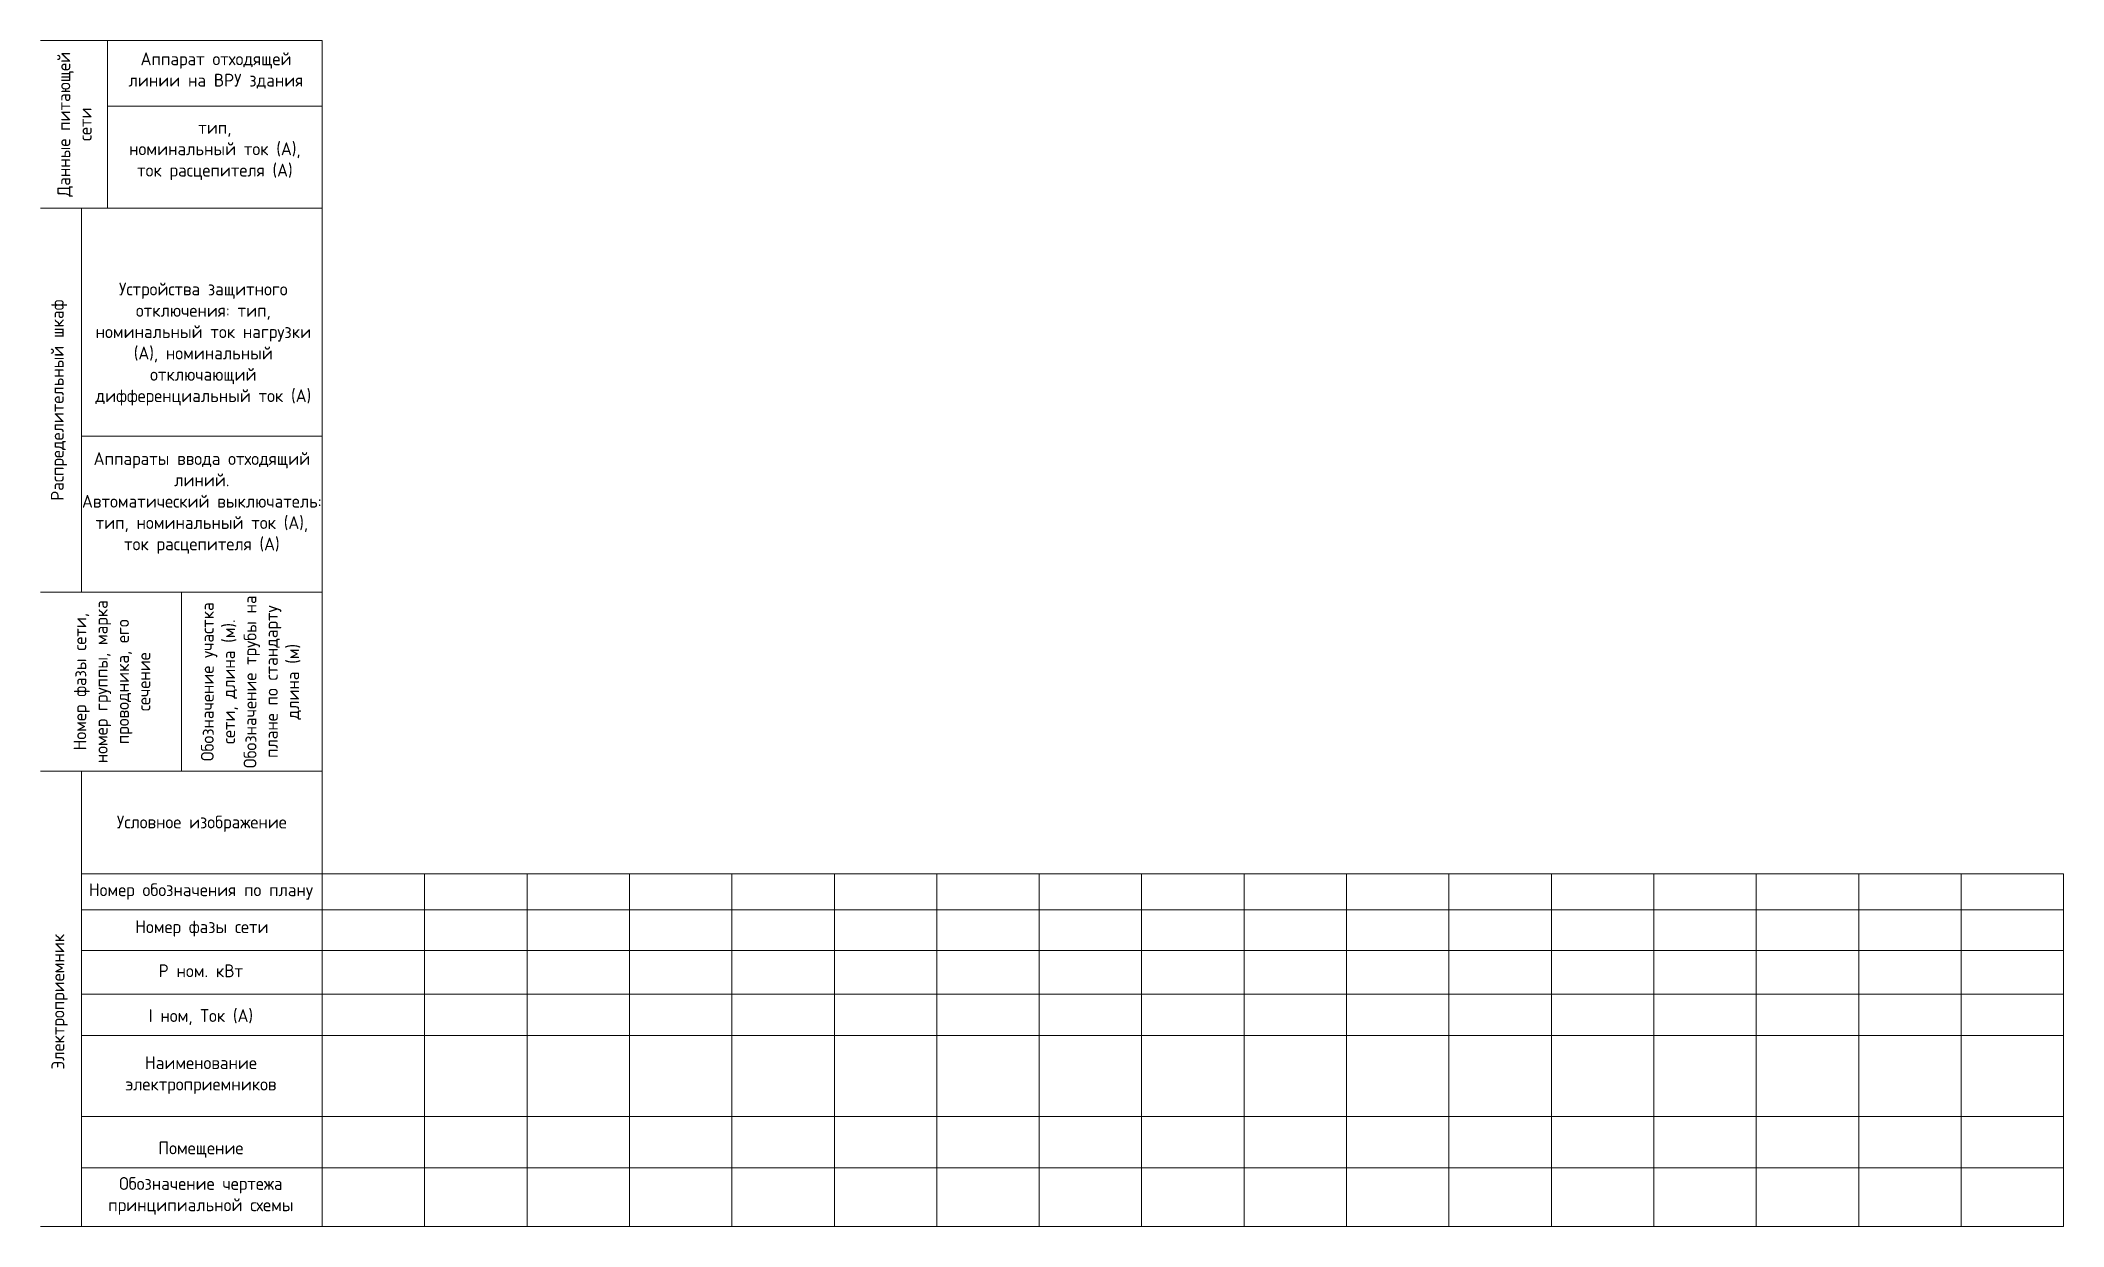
# Model space of a CAD drawing. Extents: x -680 to 54599, y -24087 to 292.
# Drawn here: x -679.6 to -284.6, y 59 to 290.7 of the extents above; entities that cross this region are included whole.
import ezdxf

# ---------------------------------------------------------------- set-up
doc = ezdxf.new("R2010")
doc.units = 0
doc.layers.add('SYMS', color=7, linetype='Continuous')
doc.styles.get("Standard").update_dxf_attribs({"font": 'GOST Common.ttf'})

msp = doc.modelspace()

# ---------------------------------------------------------------- texts
at = {"layer": 'SYMS', "lineweight": 13, "char_height": 2.5, "attachment_point": 1}
for s, width, heights, insert in [('\\pxqc;Аппарат отходящей линии на ВРУ здания', 40, [0], (-665.34, 288.36)), ('\\pxqc;тип,\\Pноминальный ток (А),\\Pток расцепителя (А)', 40, [0], (-665.56, 274.95)), ('\\pxqc;Устройства защитного отключения: тип, номинальный ток нагрузки (А), номинальный отключающий дифференциальный ток (А)', 44.4602, [0], (-670.04, 243.39)), ('\\pxqc;Аппараты ввода отходящий\\Pлиний.\\PАвтоматический выключатель:\\Pтип, номинальный ток (А),\\Pток расцепителя (А)', 47, [0], (-671.6, 210.27)), ('\\pxqc;Условное изображение', 47, [5.21], (-671.6, 139.27)), ('\\pxqc;Номер обозначения по плану', 47, [5.21], (-671.79, 126.03)), ('\\pxqc;Номер фазы сети', 47, [5.21], (-671.6, 118.81)), ('\\pxqc;P ном. кВт', 47, [5.21], (-671.79, 110.2)), ('\\pxqc;I ном, Ток (А)', 47, [5.21], (-671.79, 101.45)), ('\\pxqc;Наименование электроприемников', 46.6448, [9.64], (-671.6, 92.24)), ('\\pxqc;Помещение', 47, [5.21], (-671.79, 75.6)), ('\\pxqc;Обозначение чертежа принципиальной схемы', 47, [9.67], (-671.79, 68.65))]:
    msp.add_mtext_dynamic_manual_height_columns(s, width=width, gutter_width=12.5, heights=heights, dxfattribs=dict(at, insert=insert))
at = {"layer": 'SYMS', "lineweight": 13, "char_height": 2.5, "attachment_point": 1, "rotation": 90}
for s, width, heights, insert in [('\\pxqc;Данные питающей\\Pсети', 32.7848, [0], (-676.29, 257.92)), ('\\pxqc;Распределительный шкаф', 75, [0], (-677.57, 182.92)), ('\\pxqc;Обозначение участка сети, длина (м).\\PОбозначение трубы на плане по стандарту длина (м)', 35, [21.55], (-648.27, 147.92)), ('\\pxqc;Номер фазы сети, номер группы, марка проводника, его сечение', 35, [15.66], (-673.16, 147.92)), ('\\pxqc;Электроприемник', 110, [0], (-677.45, 47.92))]:
    msp.add_mtext_dynamic_manual_height_columns(s, width=width, gutter_width=12.5, heights=heights, dxfattribs=dict(at, insert=insert))

# ---------------------------------------------------------------- linework, layer by layer
at = {"layer": 'SYMS', "lineweight": 13}
for p, q in [((-679.6, 290.71), (-624.6, 290.71)), ((-666.52, 290.71), (-666.52, 257.92)), ((-624.6, 290.71), (-624.6, 58.99)), ((-666.52, 277.87), (-624.6, 277.87)), ((-679.6, 257.92), (-624.6, 257.92)), ((-671.6, 257.92), (-671.6, 182.92)), ((-671.6, 213.38), (-624.6, 213.38)), ((-679.6, 182.92), (-624.6, 182.92)), ((-652.1, 182.92), (-652.1, 147.92)), ((-679.6, 147.92), (-624.6, 147.92)), ((-671.6, 147.92), (-671.6, 58.99)), ((-671.6, 127.92), (-284.6, 127.92)), ((-604.6, 127.92), (-604.6, 58.99)), ((-584.6, 127.92), (-584.6, 58.99)), ((-564.6, 127.92), (-564.6, 58.99)), ((-544.6, 127.92), (-544.6, 58.99)), ((-524.6, 127.92), (-524.6, 58.99)), ((-504.6, 127.92), (-504.6, 58.99)), ((-484.6, 127.92), (-484.6, 58.99)), ((-464.6, 127.92), (-464.6, 58.99)), ((-444.6, 127.92), (-444.6, 58.99)), ((-424.6, 127.92), (-424.6, 58.99)), ((-404.6, 127.92), (-404.6, 58.99)), ((-384.6, 127.92), (-384.6, 58.99)), ((-364.6, 127.92), (-364.6, 58.99)), ((-344.6, 127.92), (-344.6, 58.99)), ((-324.6, 127.92), (-324.6, 58.99)), ((-304.6, 127.92), (-304.6, 58.99)), ((-284.6, 127.92), (-284.6, 58.99)), ((-671.6, 120.89), (-284.6, 120.89)), ((-671.6, 112.89), (-284.6, 112.89)), ((-671.6, 104.39), (-284.6, 104.39)), ((-671.6, 96.32), (-284.6, 96.32)), ((-671.6, 80.46), (-284.6, 80.46)), ((-671.6, 70.46), (-284.6, 70.46)), ((-679.6, 58.99), (-284.6, 58.99))]:
    msp.add_line(p, q, dxfattribs=at)

msp.set_redraw_order([(e.dxf.handle, doc.entitydb.next_handle()) for e in msp.query("TEXT MTEXT ATTDEF DIMENSION ARC_DIMENSION")])  # texts and dimensions are drawn at this point

doc.saveas('drawing.dxf')
